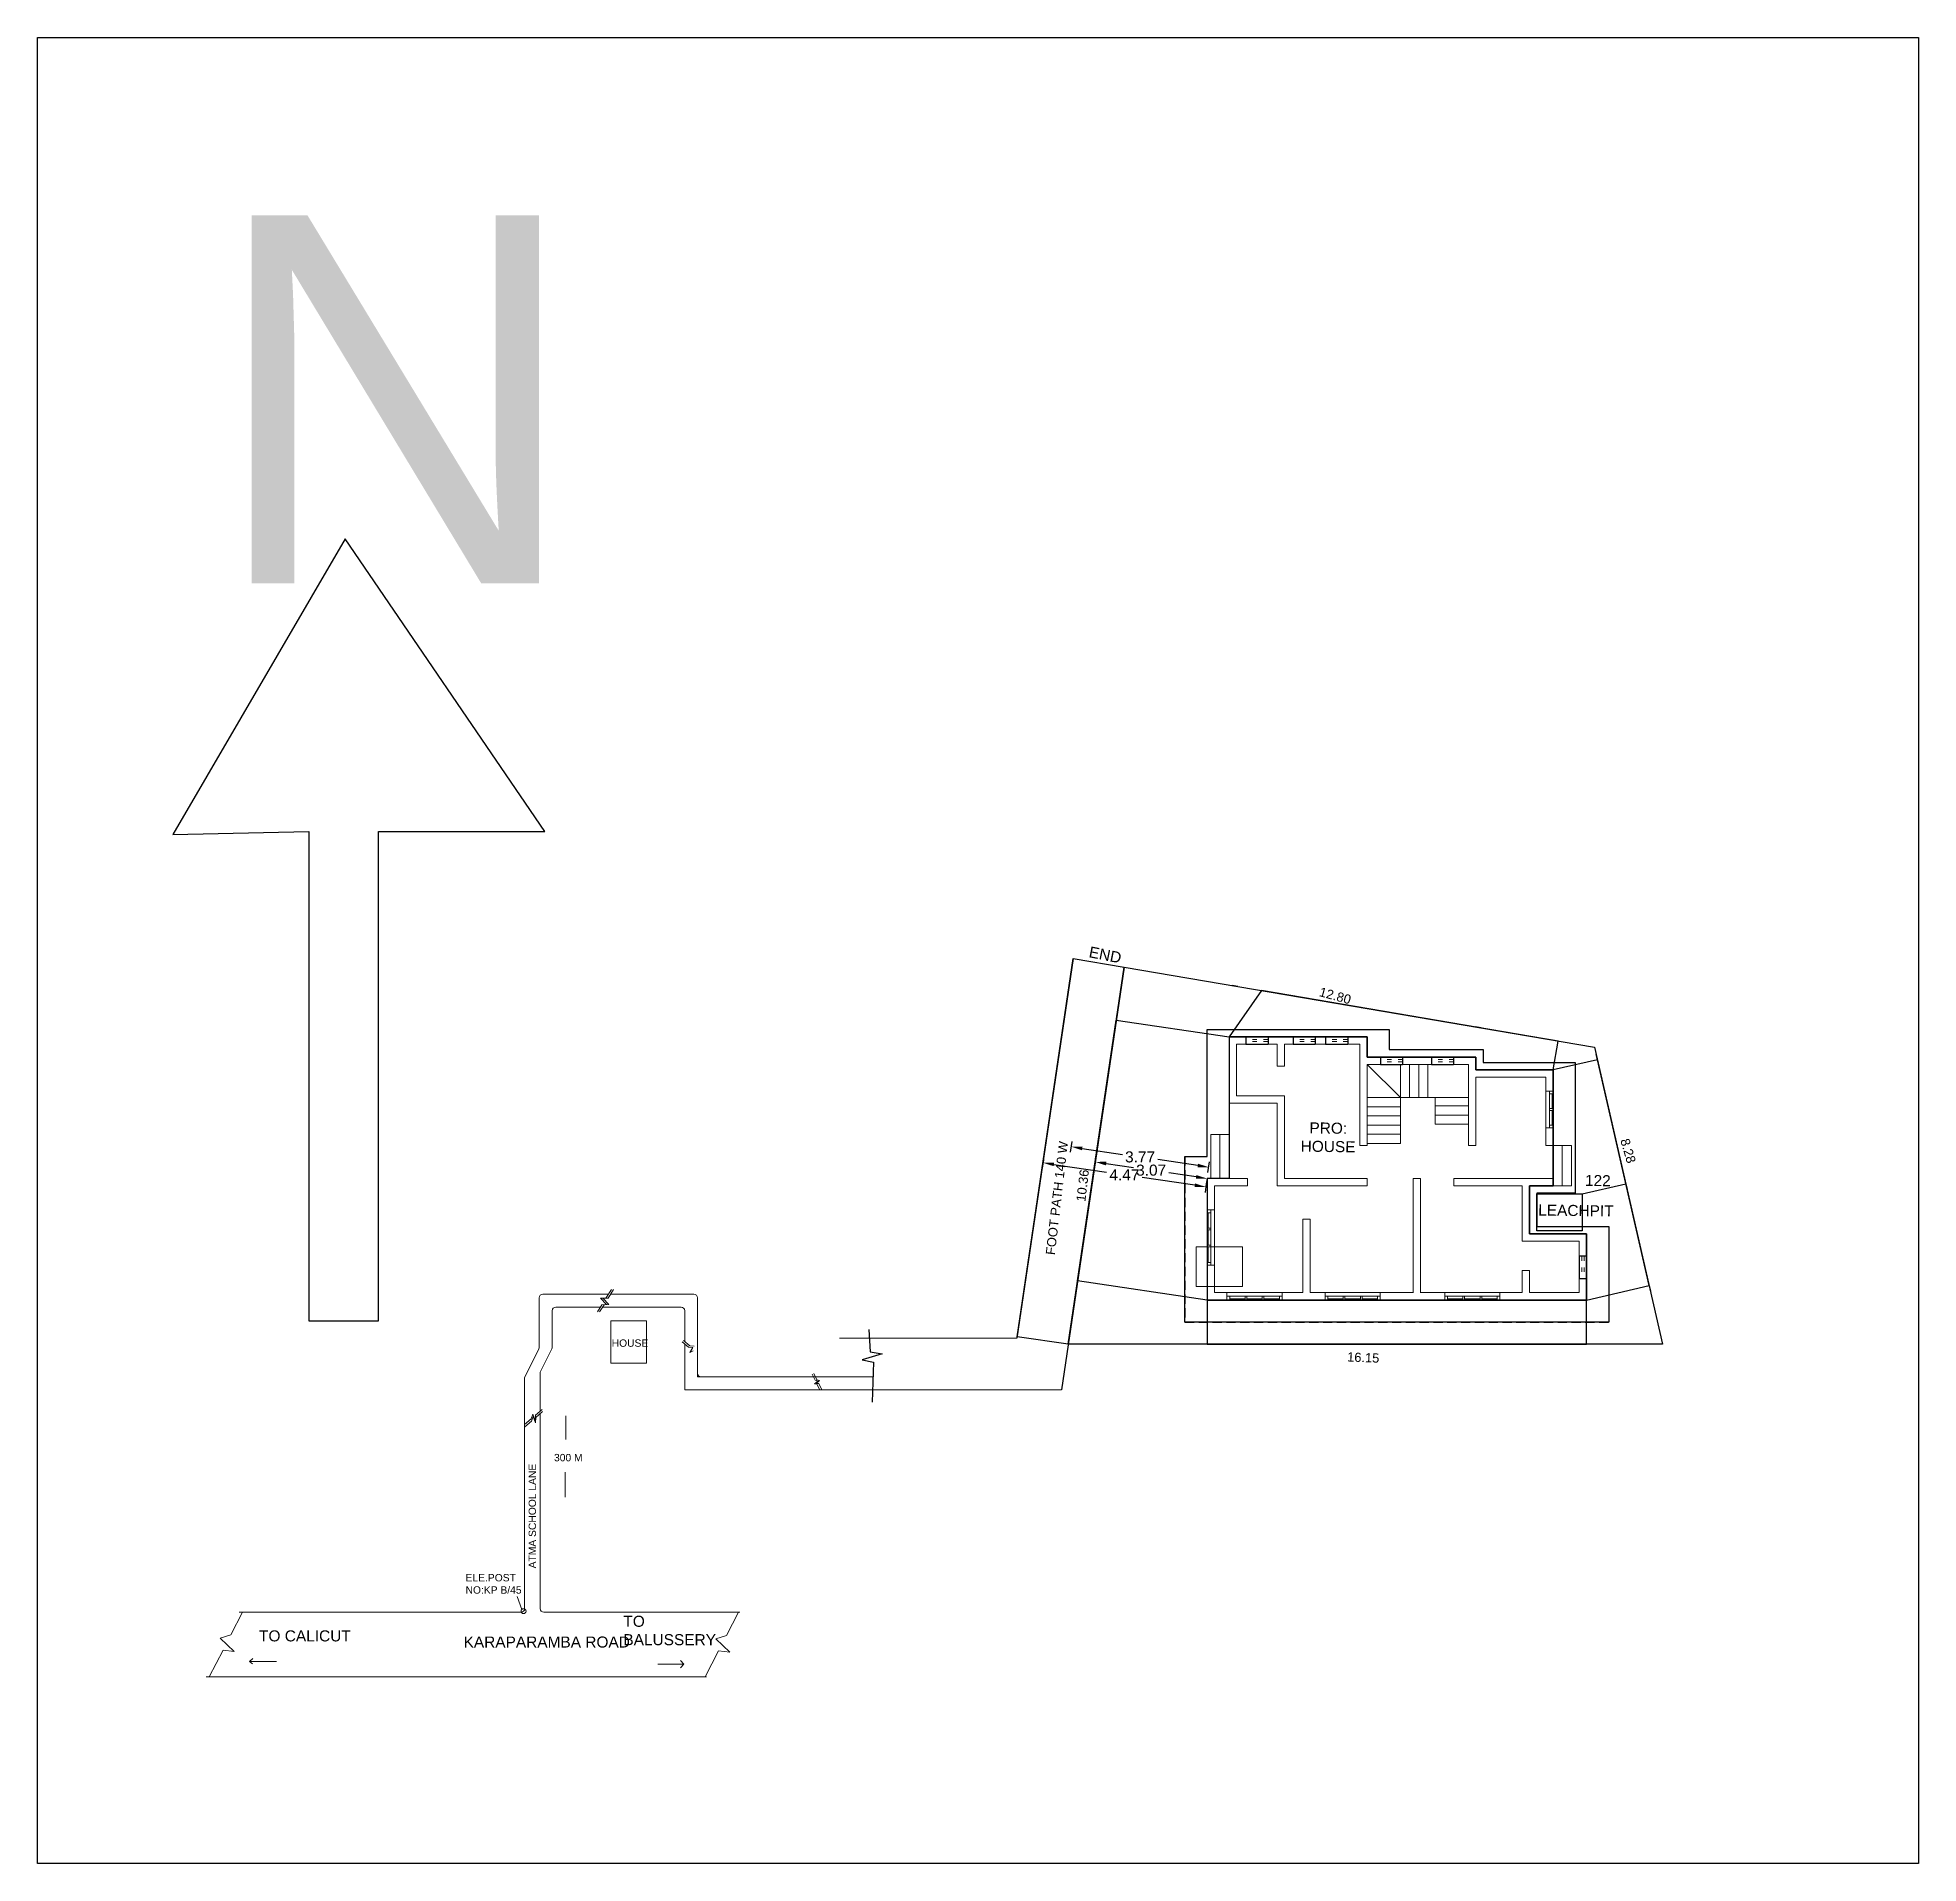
# Model space of a CAD drawing. Header units: metres. Extents: x 1446 to 1737, y 225 to 349.
# Drawn here: x 1479.1 to 1530.2, y 273.6 to 323.3 of the extents above; entities that cross this region are included whole.
import ezdxf

# ---------------------------------------------------------------- set-up
doc = ezdxf.new("R2010")
doc.units = ezdxf.units.M
doc.header["$MEASUREMENT"] = 0
doc.linetypes.add('ACAD_ISO03W100', pattern=[30, 12, -18])
doc.linetypes.add('DASHED2', pattern=[0.375, 0.25, -0.125])
for name, color, linetype, plot in [('BLK_1_COVERED_AREA', 140, 'Continuous', False), ('BLK_1_LVL_0_BLDG_FOOT_PRINT', 1, 'Continuous', False), ('BLK_1_LVL_0_FRONT_YARD', 2, 'Continuous', False), ('BLK_1_LVL_0_REAR_YARD', 11, 'Continuous', False), ('BLK_1_LVL_0_SIDE_YARD1', 171, 'Continuous', False), ('BLK_1_LVL_0_SIDE_YARD2', 102, 'Continuous', False), ('BLK_1_MAX_HEIGHT_CAL', 7, 'Continuous', False), ('BLK_1_SHADE_OVERHANG', 6, 'Continuous', False), ('DIST_CL_ROAD', 7, 'Continuous', False), ('DIST_WELL', 7, 'Continuous', False), ('LANE_1', 5, 'Continuous', False), ('PLOT_BOUNDARY', 70, 'Continuous', False), ('SHORTEST_DIST_TO_ROAD', 7, 'Continuous', False), ('WASTE_DISPOSAL', 7, 'Continuous', False)]:
    doc.layers.add(name, color=color, linetype=linetype, plot=plot)
doc.layers.add('Layer7', color=7, linetype='Continuous', lineweight=50)
doc.layers.add('WALL', color=16, linetype='Continuous', lineweight=40)
doc.layers.add('plan', color=42, linetype='Continuous')
doc.styles.add('ARIAL', font='arial.ttf')
doc.styles.get("Standard").update_dxf_attribs({"font": 'arial.ttf'})
doc.dimstyles.new('Copy of Standard', dxfattribs={"dimscale": 0, "dimtxt": 0.3, "dimasz": 0.3, "dimexe": 0.15, "dimexo": 0.15, "dimgap": 0.09, "dimtad": 0, "dimtih": 1, "dimtoh": 1, "dimzin": 4, "dimdsep": 46, "dimtxsty": 'Standard', "dimcen": 0.3, "dimadec": 0, "dimazin": 0, "dimtfac": 1, "dimtofl": 0, "dimtmove": 0, "dimatfit": 3, "dimfxl": 0.15, "dimfxlon": 1, "dimtolj": 1, "dimtzin": 0, "dimarcsym": 0})

msp = doc.modelspace()

# ---------------------------------------------------------------- texts
at = {"color": 1, "insert": (1483.802, 318.427), "char_height": 10, "attachment_point": 1}
msp.add_mtext_dynamic_manual_height_columns('N', width=14.15842, gutter_width=1, heights=[0], dxfattribs=at)
at = {"layer": 'DIST_WELL', "color": 9, "insert": (1521.518, 292.449), "char_height": 0.3, "attachment_point": 5, "rotation": 359.2108}
msp.add_mtext_dynamic_manual_height_columns('\\P122', width=30, gutter_width=100, heights=[0], dxfattribs=at)
at = {"layer": 'Layer7', "lineweight": 20, "insert": (1508.133, 298.332), "char_height": 0.3, "attachment_point": 5, "rotation": 348.7669}
msp.add_mtext('END', dxfattribs=at)
at = {"layer": 'Layer7', "linetype": 'ByBlock', "lineweight": 20, "attachment_point": 1, "style": 'ARIAL'}
for s, width, insert, char_height, rotation in [('12.80', 18.52182, (1513.991, 297.456), 0.25, 344.8666), ('FOOT PATH 140 W', 490.29192, (1506.515, 290.196), 0.25, 83.3131), ('8.28', 18.52182, (1522.361, 293.368), 0.25, 286.3894), ('10.36', 18.52182, (1507.344, 291.644), 0.25, 83.3131), ('16.15', 18.52182, (1514.711, 287.536), 0.25, 357.5069), ('ATMA SCHOOL LANE', 431.81758, (1492.471, 281.664), 0.2, 90)]:
    msp.add_mtext_dynamic_manual_height_columns(s, width=width, gutter_width=100, heights=[0], dxfattribs=dict(at, insert=insert, char_height=char_height, rotation=rotation))
at = {"layer": 'Layer7', "lineweight": 25, "char_height": 0.3, "attachment_point": 5, "rotation": 359.2108}
for s, width, insert in [('PRO:\\PHOUSE', 701.31803, (1514.19, 293.373)), ('\\PLEACHPIT', 30, (1520.922, 291.634))]:
    msp.add_mtext_dynamic_manual_height_columns(s, width=width, gutter_width=100, heights=[0], dxfattribs=dict(at, insert=insert))
at = {"layer": 'Layer7', "linetype": 'ByBlock', "lineweight": 20, "attachment_point": 1, "style": 'ARIAL'}
for s, width, insert, char_height in [('HOUSE', 6.34768, (1494.727, 287.884), 0.2), ('300 M', 297.98967, (1493.161, 284.773), 0.2), ('ELE.POST\\PNO:KP B/45', 302.24338, (1490.758, 281.51), 0.2), ('TO CALICUT', 30.93271, (1485.149, 279.979), 0.3), ('TO\\PBALUSSERY', 12.48205, (1495.045, 280.376), 0.3), ('KARAPARAMBA ROAD', 19.2148, (1490.704, 279.812), 0.3)]:
    msp.add_mtext_dynamic_manual_height_columns(s, width=width, gutter_width=100, heights=[0], dxfattribs=dict(at, insert=insert, char_height=char_height))

# ---------------------------------------------------------------- blocks, each defined once
blk = doc.blocks.new('HGFH')
at = {"layer": 'WALL', "color": 0, "lineweight": 9}
for p, q in [((284703.9, -300067.6), (284703.9, -300087.6)), ((284703.9, -300077.6), (284711.4, -300077.6)), ((284711.4, -300077.6), (284711.4, -300087.6)), ((284711.4, -300077.6), (284846.4, -300077.6)), ((284753.4, -300077.6), (284753.4, -300087.6)), ((284753.4, -300077.6), (284757.9, -300077.6)), ((284757.9, -300077.6), (284757.9, -300087.6)), ((284799.9, -300077.6), (284799.9, -300087.6)), ((284799.9, -300077.6), (284804.4, -300077.6)), ((284804.4, -300077.6), (284804.4, -300087.6)), ((284846.4, -300077.6), (284846.4, -300087.6)), ((284846.4, -300077.6), (284853.9, -300077.6)), ((284853.9, -300067.6), (284853.9, -300087.6)), ((284703.9, -300087.6), (284853.9, -300087.6)), ((284711.4, -300084.6), (284753.4, -300084.6)), ((284757.9, -300084.6), (284799.9, -300084.6)), ((284804.4, -300084.6), (284846.4, -300084.6))]:
    blk.add_line(p, q, dxfattribs=at)
at = {"layer": 'WALL', "color": 0, "lineweight": 13}
blk.add_line((284703.9, -300067.6), (284853.9, -300067.6), dxfattribs=at)
blk = doc.blocks.new('GDGDCV')
at = {"layer": 'WALL', "color": 0, "lineweight": 9}
for p, q in [((284868, -299930.5), (284888, -299930.5)), ((284878, -299938), (284878, -299930.5)), ((284878, -299938), (284888, -299938)), ((284878, -300073), (284878, -299938)), ((284878, -299980), (284888, -299980)), ((284878, -299984.5), (284878, -299980)), ((284885, -299980), (284885, -299938)), ((284888, -299930.5), (284888, -300080.5)), ((284878, -299984.5), (284888, -299984.5)), ((284878, -300026.5), (284888, -300026.5)), ((284878, -300031), (284878, -300026.5)), ((284878, -300031), (284888, -300031)), ((284885, -300026.5), (284885, -299984.5)), ((284885, -300073), (284885, -300031)), ((284868, -300080.5), (284888, -300080.5)), ((284878, -300080.5), (284878, -300073)), ((284878, -300073), (284888, -300073))]:
    blk.add_line(p, q, dxfattribs=at)
at = {"layer": 'WALL', "color": 0, "lineweight": 13}
blk.add_line((284868, -299930.5), (284868, -300080.5), dxfattribs=at)
blk = doc.blocks.new('GRFHC')
for p, q in [((284992.3, -299930.2), (284932.3, -299930.2)), ((284932.3, -299930.2), (284932.3, -299950.2)), ((284932.3, -299950.2), (284992.3, -299950.2)), ((284992.3, -299950.2), (284992.3, -299930.2))]:
    blk.add_line(p, q)
at = {"layer": 'plan', "color": 0, "linetype": 'ACAD_ISO03W100', "lineweight": 20}
for p, q in [((284932.3, -299937.2), (284992.3, -299937.2)), ((284932.3, -299943.2), (284992.3, -299943.2))]:
    blk.add_line(p, q, dxfattribs=at)
blk = doc.blocks.new('RYHRH')
at = {"layer": 'WALL', "color": 0, "lineweight": 9}
for p, q in [((284724.9, -299990.5), (284724.9, -299970.5)), ((284724.9, -299970.5), (284824.9, -299970.5)), ((284732.4, -299980.5), (284732.4, -299970.5)), ((284772.4, -299973.5), (284732.4, -299973.5)), ((284772.4, -299980.5), (284772.4, -299970.5)), ((284777.4, -299980.5), (284777.4, -299970.5)), ((284817.4, -299973.5), (284777.4, -299973.5)), ((284817.4, -299980.5), (284817.4, -299970.5)), ((284817.4, -299970.5), (284824.9, -299970.5)), ((284824.9, -299990.5), (284824.9, -299970.5)), ((284732.4, -299980.5), (284724.9, -299980.5)), ((284824.9, -299980.5), (284732.4, -299980.5)), ((284778.9, -299980.5), (284774.4, -299980.5)), ((284824.9, -299980.5), (284817.4, -299980.5)), ((284824.9, -299980.5), (284820.9, -299980.5))]:
    blk.add_line(p, q, dxfattribs=at)
at = {"layer": 'WALL', "color": 0, "lineweight": 13}
blk.add_line((284724.9, -299990.5), (284824.9, -299990.5), dxfattribs=at)
blk = doc.blocks.new('BFHFB  C')
for p, q in [((284939.1, -300009.9), (284939.1, -300069.9)), ((284939.1, -300009.9), (284959.1, -300009.9)), ((284959.1, -300069.9), (284959.1, -300009.9)), ((284939.1, -300069.9), (284959.1, -300069.9))]:
    blk.add_line(p, q)
at = {"layer": 'plan', "color": 0, "linetype": 'ACAD_ISO03W100', "lineweight": 20}
for p, q in [((284946.1, -300009.9), (284946.1, -300069.9)), ((284952.1, -300009.9), (284952.1, -300069.9))]:
    blk.add_line(p, q, dxfattribs=at)
blk = doc.blocks.new('*D81')
at = {"layer": 'Defpoints', "color": 0}
for p in [(1507.86, 292.706), (1507.86, 292.706), (1510.899, 292.254)]:
    blk.add_point(p, dxfattribs=at)
at = {"layer": 'SHORTEST_DIST_TO_ROAD', "color": 0, "lineweight": -2}
for p, q in [((1507.86, 292.706), (1507.838, 292.557)), ((1508.157, 292.662), (1508.9, 292.551)), ((1510.603, 292.298), (1509.859, 292.409)), ((1510.899, 292.254), (1510.877, 292.106))]:
    blk.add_line(p, q, dxfattribs=at)
at = {"layer": 'SHORTEST_DIST_TO_ROAD', "color": 0}
for points in [[(1508.165, 292.711), (1508.15, 292.612), (1507.86, 292.706)], [(1510.61, 292.348), (1510.595, 292.249), (1510.899, 292.254)]]:
    blk.add_solid(points, dxfattribs=at)
at = {"layer": 'SHORTEST_DIST_TO_ROAD', "color": 0, "insert": (1509.38, 292.48), "char_height": 0.3, "attachment_point": 5}
blk.add_mtext('\\A1;3.07', dxfattribs=at)
blk = doc.blocks.new('*D79')
at = {"layer": 'Defpoints', "color": 0}
for p in [(1507.168, 292.808), (1507.214, 293.117), (1510.899, 292.254)]:
    blk.add_point(p, dxfattribs=at)
at = {"layer": 'DIST_CL_ROAD', "color": 0, "lineweight": -2}
for p, q in [((1507.192, 292.968), (1507.236, 293.265)), ((1507.511, 293.073), (1508.6, 292.911)), ((1510.648, 292.607), (1509.559, 292.769)), ((1510.923, 292.414), (1510.967, 292.711))]:
    blk.add_line(p, q, dxfattribs=at)
at = {"layer": 'DIST_CL_ROAD', "color": 0}
for points in [[(1507.518, 293.122), (1507.503, 293.023), (1507.214, 293.117)], [(1510.656, 292.656), (1510.641, 292.557), (1510.945, 292.563)]]:
    blk.add_solid(points, dxfattribs=at)
at = {"layer": 'DIST_CL_ROAD', "color": 0, "insert": (1509.08, 292.84), "char_height": 0.3, "attachment_point": 5}
blk.add_mtext('\\A1;3.77', dxfattribs=at)
blk = doc.blocks.new('*D82')
at = {"layer": 'BLK_1_MAX_HEIGHT_CAL', "color": 0, "lineweight": -2}
for p, q in [((1506.454, 292.763), (1506.42, 292.535)), ((1506.739, 292.64), (1508.168, 292.427)), ((1510.569, 292.071), (1509.139, 292.283)), ((1510.877, 292.106), (1510.844, 291.878))]:
    blk.add_line(p, q, dxfattribs=at)
at = {"layer": 'BLK_1_MAX_HEIGHT_CAL', "color": 0}
for points in [[(1506.746, 292.689), (1506.731, 292.59), (1506.442, 292.684)], [(1510.576, 292.12), (1510.561, 292.021), (1510.866, 292.027)]]:
    blk.add_solid(points, dxfattribs=at)
at = {"layer": 'Defpoints', "color": 0}
for p in [(1506.476, 292.911), (1506.442, 292.684), (1510.899, 292.254)]:
    blk.add_point(p, dxfattribs=at)
at = {"layer": 'BLK_1_MAX_HEIGHT_CAL', "color": 0, "insert": (1508.654, 292.355), "char_height": 0.3, "attachment_point": 5}
blk.add_mtext('\\A1;4.47', dxfattribs=at)

# ---------------------------------------------------------------- dimensions: what is measured, and where the dimension line sits
at = {"layer": 'BLK_1_MAX_HEIGHT_CAL', "color": 5}
dim = msp.add_aligned_dim(p1=(1510.899, 292.254), p2=(1506.476, 292.911), distance=0.23, dimstyle='Copy of Standard', override={"dimscale": 1}, dxfattribs=at)
dim.commit()
dim.dimension.update_dxf_attribs({"geometry": '*D82', "text_midpoint": (1508.654, 292.355)})
at = {"layer": 'DIST_CL_ROAD', "color": 5}
dim = msp.add_aligned_dim(p1=(1510.899, 292.254), p2=(1507.168, 292.808), distance=-0.312, dimstyle='Copy of Standard', override={"dimscale": 1}, dxfattribs=at)
dim.commit()
dim.dimension.update_dxf_attribs({"geometry": '*D79', "text_midpoint": (1509.08, 292.84)})
at = {"layer": 'SHORTEST_DIST_TO_ROAD', "color": 5}
dim = msp.add_aligned_dim(p1=(1510.899, 292.254), p2=(1507.86, 292.706), distance=0, dimstyle='Copy of Standard', override={"dimscale": 1}, dxfattribs=at)
dim.commit()
dim.dimension.update_dxf_attribs({"geometry": '*D81', "text_midpoint": (1509.38, 292.48)})

# ---------------------------------------------------------------- linework, layer by layer
at = {"color": 1}
for p, q in [((1487.491, 309.638), (1482.81, 301.599)), ((1492.911, 301.681), (1487.491, 309.638)), ((1482.81, 301.599), (1486.505, 301.681)), ((1486.505, 301.681), (1486.505, 288.392)), ((1488.394, 288.392), (1488.394, 301.681)), ((1488.394, 301.681), (1492.911, 301.681)), ((1486.505, 288.392), (1488.394, 288.392))]:
    msp.add_line(p, q, dxfattribs=at)
at = {"color": 7}
for p, q in [((1507.266, 298.236), (1505.733, 287.913)), ((1508.647, 298), (1506.941, 286.513)), ((1511.733, 297.474), (1511.585, 297.499)), ((1515.377, 296.852), (1515.525, 296.827)), ((1508.433, 296.561), (1508.411, 296.413)), ((1518.334, 296.348), (1518.187, 296.373)), ((1520.433, 295.99), (1520.285, 296.015)), ((1521.502, 295.481), (1521.469, 295.628)), ((1507.86, 292.706), (1507.882, 292.854)), ((1522.275, 292.11), (1522.309, 291.964)), ((1522.517, 291.054), (1522.484, 291.2)), ((1507.381, 289.477), (1507.403, 289.625)), ((1522.909, 289.344), (1522.943, 289.198)), ((1521.209, 288.954), (1521.059, 288.954)), ((1501.709, 288.154), (1501.744, 287.55)), ((1510.899, 287.75), (1510.749, 287.75)), ((1521.209, 287.75), (1521.059, 287.75)), ((1502.074, 287.494), (1501.533, 287.325)), ((1501.533, 287.325), (1501.835, 287.262)), ((1501.744, 287.55), (1502.074, 287.494)), ((1501.835, 287.262), (1501.8, 286.181))]:
    msp.add_line(p, q, dxfattribs=at)
at = {"color": 7, "linetype": 'DASHED2'}
for p, q in [((1510.899, 296.306), (1515.849, 296.306)), ((1510.899, 292.854), (1510.899, 296.306)), ((1515.849, 296.306), (1515.849, 295.756)), ((1515.849, 295.756), (1518.399, 295.756)), ((1518.399, 295.406), (1520.899, 295.406)), ((1520.899, 295.406), (1520.899, 291.854)), ((1510.299, 292.854), (1510.899, 292.854)), ((1510.299, 292.854), (1510.299, 288.354)), ((1519.859, 291.854), (1519.859, 290.954)), ((1519.859, 291.854), (1520.899, 291.854)), ((1519.859, 290.954), (1521.809, 290.954)), ((1521.809, 290.954), (1521.809, 288.354)), ((1510.299, 288.354), (1521.809, 288.354))]:
    msp.add_line(p, q, dxfattribs=at)
at = {"color": 7}
msp.add_lwpolyline([(1479.134, 323.251), (1530.221, 323.251), (1530.221, 273.648), (1479.134, 273.648)], close=True, dxfattribs=at)
at = {"layer": 'BLK_1_COVERED_AREA'}
msp.add_lwpolyline([(1521.209, 288.954), (1521.209, 290.754), (1519.659, 290.754), (1519.659, 292.054), (1520.299, 292.054), (1520.299, 295.206), (1518.199, 295.206), (1518.199, 295.556), (1515.249, 295.556), (1515.249, 296.106), (1511.499, 296.106), (1511.499, 292.254), (1510.899, 292.254), (1510.899, 288.954), (1521.209, 288.954)], close=True, dxfattribs=at)
at = {"layer": 'BLK_1_LVL_0_BLDG_FOOT_PRINT', "color": 1}
msp.add_lwpolyline([(1521.209, 288.954), (1521.209, 290.754), (1519.659, 290.754), (1519.659, 292.054), (1520.299, 292.054), (1520.299, 295.206), (1518.199, 295.206), (1518.199, 295.556), (1515.249, 295.556), (1515.249, 296.106), (1511.499, 296.106), (1511.499, 292.254), (1510.899, 292.254), (1510.899, 288.954), (1521.209, 288.954)], close=True, dxfattribs=at)
at = {"layer": 'BLK_1_LVL_0_FRONT_YARD'}
msp.add_lwpolyline([(1511.499, 296.106), (1511.499, 292.254), (1510.899, 292.254), (1510.899, 288.954), (1507.381, 289.477), (1508.433, 296.561), (1511.499, 296.106)], close=True, dxfattribs=at)
at = {"layer": 'BLK_1_LVL_0_REAR_YARD'}
msp.add_lwpolyline([(1521.502, 295.481), (1520.299, 295.206), (1520.299, 292.054), (1519.659, 292.054), (1519.659, 290.754), (1521.209, 290.754), (1521.209, 288.954), (1522.909, 289.344), (1521.502, 295.481)], close=True, dxfattribs=at)
at = {"layer": 'BLK_1_LVL_0_SIDE_YARD1'}
msp.add_lwpolyline([(1520.299, 295.206), (1520.433, 295.99), (1512.379, 297.364), (1511.499, 296.106), (1515.249, 296.106), (1515.249, 295.556), (1518.199, 295.556), (1518.199, 295.206), (1520.299, 295.206)], close=True, dxfattribs=at)
at = {"layer": 'BLK_1_LVL_0_SIDE_YARD2'}
msp.add_line((1507.266, 298.236), (1507.266, 298.236), dxfattribs=at)
msp.add_lwpolyline([(1521.209, 288.954), (1510.899, 288.954), (1510.899, 287.75), (1521.209, 287.75), (1521.209, 288.954)], close=True, dxfattribs=at)
at = {"layer": 'BLK_1_SHADE_OVERHANG'}
msp.add_lwpolyline([(1521.809, 288.354), (1510.299, 288.354), (1510.299, 292.854), (1510.899, 292.854), (1510.899, 296.306), (1515.849, 296.306), (1515.849, 295.756), (1518.399, 295.756), (1518.399, 295.406), (1520.899, 295.406), (1520.899, 291.854), (1519.859, 291.854), (1519.859, 290.954), (1521.809, 290.954), (1521.809, 288.354)], close=True, dxfattribs=at)
at = {"layer": 'DIST_WELL', "color": 9}
msp.add_line((1521.085, 291.838), (1522.275, 292.11), dxfattribs=at)
at = {"layer": 'LANE_1'}
msp.add_lwpolyline([(1507.124, 287.75), (1505.74, 287.956), (1507.266, 298.236), (1508.647, 298), (1507.124, 287.75)], close=True, dxfattribs=at)
at = {"layer": 'Layer7', "lineweight": 20}
for p, q in [((1507.266, 298.236), (1521.424, 295.821)), ((1511.499, 292.254), (1511.499, 296.106)), ((1511.499, 296.106), (1515.249, 296.106)), ((1511.699, 294.504), (1511.699, 295.906)), ((1511.699, 295.906), (1512.799, 295.906)), ((1512.799, 295.304), (1512.799, 295.906)), ((1512.999, 295.906), (1512.999, 295.304)), ((1512.999, 295.906), (1515.049, 295.906)), ((1512.999, 295.906), (1512.999, 295.304)), ((1515.049, 295.906), (1515.049, 293.154)), ((1515.249, 296.106), (1515.249, 295.556)), ((1521.424, 295.821), (1523.274, 287.75)), ((1512.799, 295.304), (1512.999, 295.304)), ((1515.249, 295.556), (1518.199, 295.556)), ((1515.249, 295.356), (1515.249, 293.154)), ((1515.249, 295.356), (1517.999, 295.356)), ((1515.249, 295.356), (1516.149, 294.456)), ((1516.149, 295.356), (1516.149, 293.206)), ((1516.399, 295.356), (1516.399, 294.456)), ((1516.649, 295.356), (1516.649, 294.456)), ((1516.899, 295.356), (1516.899, 294.456)), ((1517.999, 295.356), (1517.999, 293.154)), ((1518.199, 295.556), (1518.199, 295.206)), ((1518.399, 295.756), (1518.399, 295.406)), ((1518.199, 295.206), (1520.299, 295.206)), ((1518.199, 295.006), (1518.199, 293.154)), ((1518.199, 295.006), (1520.099, 295.006)), ((1520.099, 295.006), (1520.099, 293.154)), ((1520.299, 295.206), (1520.299, 292.054)), ((1511.499, 294.304), (1512.799, 294.304)), ((1511.699, 294.504), (1512.999, 294.504)), ((1512.799, 294.304), (1512.799, 292.054)), ((1512.999, 294.504), (1512.999, 292.254)), ((1512.999, 294.504), (1512.999, 292.254)), ((1515.249, 294.456), (1517.999, 294.456)), ((1517.099, 294.456), (1517.099, 293.73)), ((1515.249, 294.206), (1516.149, 294.206)), ((1515.249, 293.956), (1516.149, 293.956)), ((1517.099, 294.23), (1517.999, 294.23)), ((1517.099, 293.98), (1517.999, 293.98)), ((1510.999, 293.454), (1511.499, 293.454)), ((1510.999, 292.254), (1510.999, 293.454)), ((1511.249, 292.254), (1511.249, 293.454)), ((1515.249, 293.706), (1516.149, 293.706)), ((1515.249, 293.456), (1516.149, 293.456)), ((1517.099, 293.73), (1517.999, 293.73)), ((1515.049, 293.154), (1515.249, 293.154)), ((1515.249, 293.206), (1516.149, 293.206)), ((1517.999, 293.154), (1518.199, 293.154)), ((1520.099, 293.154), (1520.799, 293.154)), ((1520.099, 293.154), (1520.799, 293.154)), ((1520.549, 293.154), (1520.549, 292.053)), ((1520.549, 293.154), (1520.549, 292.053)), ((1520.799, 293.154), (1520.799, 292.053)), ((1520.799, 293.154), (1520.799, 292.053)), ((1510.899, 292.254), (1510.899, 288.954)), ((1510.899, 292.254), (1511.999, 292.254)), ((1510.899, 292.254), (1510.899, 288.954)), ((1511.999, 292.254), (1511.999, 292.054)), ((1512.999, 292.254), (1515.249, 292.254)), ((1515.249, 292.254), (1515.249, 292.053)), ((1516.499, 292.254), (1516.499, 289.153)), ((1516.499, 292.254), (1516.699, 292.254)), ((1516.499, 292.254), (1516.699, 292.254)), ((1516.699, 292.254), (1516.699, 289.153)), ((1517.599, 292.254), (1517.599, 292.054)), ((1517.599, 292.254), (1520.299, 292.254)), ((1511.099, 292.054), (1511.099, 289.154)), ((1511.099, 292.054), (1511.999, 292.054)), ((1512.799, 292.054), (1515.249, 292.054)), ((1512.999, 292.054), (1512.999, 292.053)), ((1517.599, 292.054), (1519.459, 292.054)), ((1519.459, 292.054), (1519.459, 290.554)), ((1519.659, 292.054), (1519.659, 290.754)), ((1519.659, 292.054), (1520.799, 292.054)), ((1519.659, 292.054), (1520.799, 292.054)), ((1519.659, 291.956), (1519.659, 291.756)), ((1513.499, 291.154), (1513.499, 289.154)), ((1513.499, 291.154), (1513.699, 291.154)), ((1513.699, 291.154), (1513.699, 289.154)), ((1519.659, 290.754), (1521.209, 290.754)), ((1521.209, 290.754), (1521.209, 288.954)), ((1519.459, 290.554), (1521.009, 290.554)), ((1521.009, 290.554), (1521.009, 289.154)), ((1519.459, 289.754), (1519.459, 289.154)), ((1519.459, 289.754), (1519.659, 289.754)), ((1519.659, 289.754), (1519.659, 289.154)), ((1511.099, 289.154), (1513.499, 289.154)), ((1513.699, 289.154), (1516.499, 289.154)), ((1516.699, 289.154), (1519.459, 289.154)), ((1519.659, 289.154), (1521.009, 289.154)), ((1510.899, 288.954), (1521.209, 288.954)), ((1510.899, 288.954), (1521.209, 288.954)), ((1505.733, 287.913), (1500.916, 287.913)), ((1507.124, 287.75), (1523.274, 287.75)), ((1506.941, 286.513), (1500.916, 286.513))]:
    msp.add_line(p, q, dxfattribs=at)
at = {"layer": 'Layer7', "linetype": 'ByBlock', "lineweight": 20}
for p, q in [((1494.72, 289.237), (1494.572, 289.001)), ((1494.779, 289.237), (1494.631, 289.001)), ((1492.759, 289.012), (1492.759, 287.674)), ((1494.642, 289.112), (1492.859, 289.112)), ((1493.109, 288.662), (1493.109, 287.674)), ((1494.422, 288.762), (1493.209, 288.762)), ((1494.462, 288.825), (1494.339, 288.629)), ((1494.521, 288.825), (1494.398, 288.629)), ((1494.572, 289.001), (1494.427, 289.001)), ((1494.427, 289.001), (1494.587, 288.833)), ((1494.587, 288.833), (1494.462, 288.825)), ((1496.61, 288.762), (1494.481, 288.762)), ((1494.631, 289.001), (1494.486, 289.001)), ((1494.486, 289.001), (1494.646, 288.833)), ((1494.646, 288.833), (1494.521, 288.825)), ((1496.96, 289.112), (1494.701, 289.112)), ((1496.71, 287.826), (1496.71, 288.662)), ((1497.06, 286.863), (1497.06, 289.012)), ((1492.748, 287.63), (1492.363, 286.841)), ((1493.098, 287.63), (1492.796, 287.011)), ((1496.638, 287.822), (1496.815, 287.673)), ((1496.674, 287.857), (1496.851, 287.708)), ((1496.71, 286.513), (1496.71, 287.761)), ((1496.815, 287.673), (1496.93, 287.662)), ((1496.93, 287.662), (1496.846, 287.53)), ((1496.851, 287.708), (1496.966, 287.697)), ((1496.846, 287.53), (1496.937, 287.57)), ((1497.06, 286.963), (1497.06, 287.466)), ((1492.363, 286.841), (1492.363, 280.571)), ((1492.786, 286.967), (1492.786, 285.936)), ((1501.822, 286.863), (1497.06, 286.863)), ((1498.134, 286.863), (1497.16, 286.863)), ((1500.173, 286.943), (1500.253, 286.777)), ((1500.218, 286.955), (1500.299, 286.789)), ((1500.33, 286.751), (1500.235, 286.674)), ((1500.235, 286.674), (1500.304, 286.671)), ((1500.253, 286.777), (1500.33, 286.751)), ((1500.375, 286.763), (1500.281, 286.686)), ((1500.281, 286.686), (1500.35, 286.684)), ((1500.299, 286.789), (1500.375, 286.763)), ((1500.304, 286.671), (1500.381, 286.513)), ((1500.35, 286.684), (1500.432, 286.513)), ((1500.916, 286.513), (1496.71, 286.513)), ((1498.302, 286.513), (1496.71, 286.513)), ((1492.357, 285.57), (1492.541, 285.726)), ((1492.367, 285.509), (1492.551, 285.666)), ((1492.541, 285.726), (1492.581, 285.852)), ((1492.551, 285.666), (1492.591, 285.792)), ((1492.581, 285.852), (1492.647, 285.68)), ((1492.591, 285.792), (1492.658, 285.62)), ((1492.647, 285.68), (1492.654, 285.823)), ((1492.654, 285.823), (1492.839, 285.981)), ((1492.658, 285.62), (1492.664, 285.763)), ((1492.664, 285.763), (1492.85, 285.921)), ((1492.786, 285.866), (1492.786, 284.6)), ((1493.478, 285.162), (1493.478, 285.806)), ((1492.786, 284.6), (1492.786, 283.784)), ((1493.466, 284.278), (1493.466, 283.6)), ((1492.786, 283.784), (1492.786, 280.571)), ((1484.697, 280.471), (1484.382, 279.856)), ((1492.263, 280.471), (1484.61, 280.471)), ((1492.289, 280.549), (1492.156, 280.897)), ((1492.886, 280.471), (1498.205, 280.471)), ((1498.168, 280.471), (1497.843, 279.838)), ((1484.17, 279.445), (1483.795, 278.713)), ((1484.382, 279.856), (1484.093, 279.767)), ((1484.093, 279.767), (1484.47, 279.403)), ((1484.47, 279.403), (1484.17, 279.445)), ((1497.843, 279.838), (1497.555, 279.749)), ((1497.555, 279.749), (1497.932, 279.385)), ((1484.889, 279.135), (1484.983, 279.215)), ((1485.627, 279.135), (1484.889, 279.135)), ((1484.889, 279.135), (1484.975, 279.07)), ((1495.978, 279.061), (1496.683, 279.061)), ((1496.683, 279.061), (1496.594, 279.157)), ((1496.683, 279.061), (1496.594, 278.964)), ((1497.632, 279.427), (1497.266, 278.713)), ((1497.932, 279.385), (1497.632, 279.427)), ((1492.363, 278.713), (1483.708, 278.713)), ((1492.786, 278.713), (1492.363, 278.713)), ((1492.786, 278.713), (1497.302, 278.713))]:
    msp.add_line(p, q, dxfattribs=at)
at = {"layer": 'Layer7', "lineweight": 20}
msp.add_lwpolyline([(1510.601, 290.403), (1511.86, 290.403), (1511.86, 289.318), (1510.601, 289.318)], close=True, dxfattribs=at)
at = {"layer": 'Layer7', "linetype": 'ByBlock', "lineweight": 20}
msp.add_lwpolyline([(1494.701, 288.388), (1495.677, 288.388), (1495.677, 287.235), (1494.701, 287.235)], close=True, dxfattribs=at)
msp.add_circle((1492.334, 280.5), 0.0663, dxfattribs=at)
for centre, start, end in [((1492.859, 289.012), 90, 180), ((1493.209, 288.662), 90, 180), ((1496.61, 288.662), 0, 90), ((1496.96, 289.012), 0, 90), ((1492.659, 287.674), 333.9826, 0), ((1493.009, 287.674), 333.9826, 0), ((1492.886, 286.967), 153.9826, 180), ((1497.16, 286.963), 180, 270), ((1492.263, 280.571), 270, 0), ((1492.886, 280.571), 180, 270)]:
    msp.add_arc(centre, 0.1, start, end, dxfattribs=at)
at = {"layer": 'PLOT_BOUNDARY'}
msp.add_lwpolyline([(1508.647, 298), (1521.424, 295.821), (1523.274, 287.75), (1507.124, 287.75), (1508.647, 298)], close=True, dxfattribs=at)
at = {"layer": 'WASTE_DISPOSAL', "color": 2}
msp.add_lwpolyline([(1519.855, 291.838), (1521.085, 291.838), (1521.085, 290.838), (1519.855, 290.838)], close=True, dxfattribs=at)

# ---------------------------------------------------------------- block references
at = {"lineweight": 20, "xscale": 0.01, "yscale": 0.01, "zscale": 0.01, "rotation": 270}
for name, p in [('BFHFB  C', (4512.654, 3145.497)), ('BFHFB  C', (4513.934, 3145.497)), ('BFHFB  C', (4514.819, 3145.497)), ('BFHFB  C', (4516.309, 3144.947)), ('BFHFB  C', (4517.694, 3144.947)), ('RYHRH', (4520.005, 3141.879)), ('HGFH', (4511.776, 3138.44)), ('GRFHC', (4520.512, 3139.464)), ('GDGDCV', (4512.245, 3137.835)), ('GDGDCV', (4514.91, 3137.835)), ('GDGDCV', (4518.16, 3137.835))]:
    msp.add_blockref(name, p, dxfattribs=at)

msp.set_redraw_order([(e.dxf.handle, doc.entitydb.next_handle()) for e in msp.query("TEXT MTEXT ATTDEF DIMENSION ARC_DIMENSION")])  # texts and dimensions are drawn at this point

doc.saveas('drawing.dxf')
